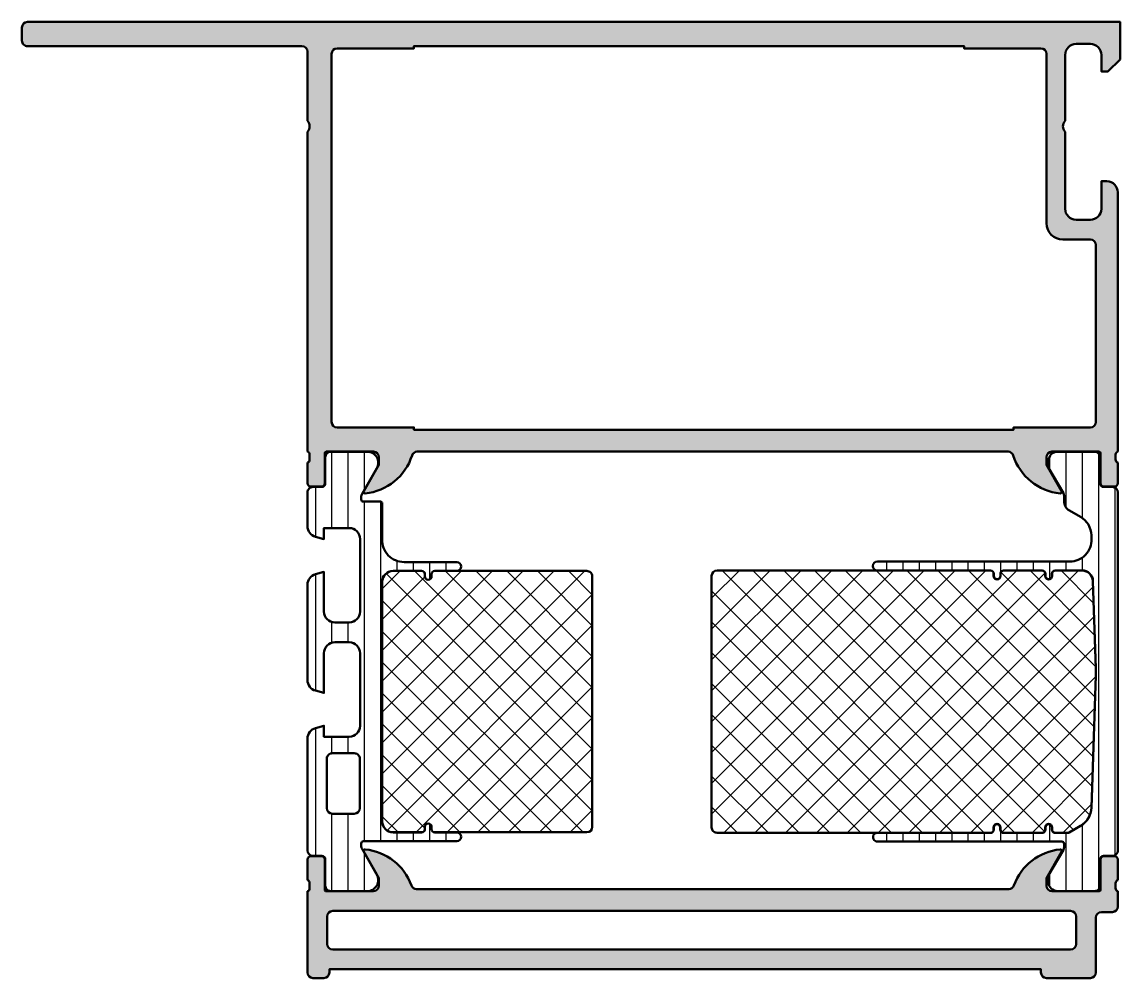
# Model space of a CAD drawing. Extents: x 0 to 100, y 3 to 90.
import ezdxf

# ---------------------------------------------------------------- set-up
doc = ezdxf.new("R2010")
doc.units = 0
for name, color, linetype, lineweight in [('0S-Alu contour', 7, 'Continuous', 50), ('0S-Alu hatch', 252, 'Continuous', 25), ('0S-Plastic contour', 254, 'Continuous', 50), ('0S-Plastic hatch', 253, 'Continuous', 25), ('0S-PT contour', 91, 'Continuous', 50), ('0S-PT hatch', 103, 'Continuous', 25)]:
    doc.layers.add(name, color=color, linetype=linetype, lineweight=lineweight)
pattern_1 = [(90, (0, 0), (-1.4859, 0), [])]
pattern_2 = [(135, (0, 0), (-1.403165018917055, -1.403165018917055), []), (225, (0, 0), (1.403165018917055, -1.403165018917055), [])]

# ---------------------------------------------------------------- blocks, each defined once
blk = doc.blocks.new('438270__A916DEC1_510A_4734_A853_A708429FCF54_')
at = {"layer": '0S-Alu hatch'}
h = blk.add_hatch(color=256, dxfattribs=at)
edge = h.paths.add_edge_path()
edge.add_line((26.00000000000001, 10.90000000000004), (26, 3.499999999999997))
edge.add_arc((26.49999999999999, 3.499999999999997), 0.4999999999999858, 180, 269.9999999999984)
edge.add_line((26.49999999999997, 3.000000000000011), (27.5, 3.000000000000011))
edge.add_arc((27.5, 3.500000000000011), 0.5, 270, 360)
edge.add_line((28, 3.500000000000011), (28.00000000000002, 3.800000000000008))
edge.add_line((28.00000000000002, 3.800000000000008), (92.79999999999998, 3.800000000000008))
edge.add_line((92.79999999999998, 3.800000000000008), (92.79999999999998, 3.499999999999997))
edge.add_arc((93.3, 3.499999999999997), 0.5, 180, 270)
edge.add_line((93.3, 2.999999999999997), (97.3, 2.999999999999997))
edge.add_arc((97.3, 3.499999999999997), 0.5, 270, 360)
edge.add_line((97.80000000000001, 3.499999999999997), (97.80000000000001, 8.50000000000001))
edge.add_ellipse((98.3, 8.50000000000001), major_axis=(-0.5, 0), ratio=1, start_angle=270, end_angle=360, ccw=False)
edge.add_line((98.3, 9.00000000000001), (99.29999999999998, 9.00000000000001))
edge.add_arc((99.29999999999998, 9.499999999999996), 0.4999999999999858, 270, 360)
edge.add_line((99.79999999999998, 9.499999999999996), (99.8, 10.89999999999997))
edge.add_ellipse((99.87883644654303, 11.16752059199309), major_axis=(-0.2788950563274324, 0), ratio=1, start_angle=-1.1645893740997053, end_angle=73.58012358050922, ccw=False)
edge.add_line((99.599999, 11.17318899999148), (99.599999, 11.62678299999147))
edge.add_ellipse((99.87886709564316, 11.63244365946853), major_axis=(-0.2789255417371576, 0), ratio=1, start_angle=-73.57540544464399, end_angle=1.1628700728862214, ccw=False)
edge.add_line((99.79999999999998, 11.89998699999148), (99.79999999999998, 13.77999799999997))
edge.add_arc((99.49999999999999, 13.77999799999997), 0.2999999999999971, 0, 90)
edge.add_line((99.49999999999999, 14.07999799999997), (98.5200256809572, 14.07999799999998))
edge.add_arc((98.5200256809572, 13.77999799999999), 0.2999999999999971, 90, 180)
edge.add_line((98.2200256809572, 13.77999799999999), (98.22002568095719, 11.01999999999998))
edge.add_ellipse((98.1000256809572, 11.01999999999998), major_axis=(-0.1199999999999903, 0), ratio=1, start_angle=90, end_angle=180, ccw=False)
edge.add_line((98.1000256809572, 10.89999999999998), (93.8, 10.9))
edge.add_ellipse((93.8, 11.4), major_axis=(-0.5, 0), ratio=1, start_angle=0, end_angle=90, ccw=False)
edge.add_line((93.3, 11.4), (93.29999999999998, 12.09999999999999))
edge.add_line((93.29999999999998, 12.09999999999999), (94.68149545762235, 14.49282032302757))
edge.add_arc((94.56188021535169, 14.56188021535172), 0.1381197846482912, 329.9999999999988, 455.6225775507896)
edge.add_arc((95.03822324117377, 9.723391138152232), 4.999999999999961, 95.62257755079332, 160.0499003679414)
edge.add_ellipse((89.8682774794047, 11.60000000000003), major_axis=(-0.5000000000000325, 0), ratio=1, start_angle=90, end_angle=160.049900367941, ccw=False)
edge.add_line((89.8682774794047, 11.1), (35.93172252059524, 11.1))
edge.add_ellipse((35.93172252059524, 11.60000000000029), major_axis=(-0.5000000000002843, 0), ratio=1, start_angle=19.950099632058823, end_angle=90, ccw=False)
edge.add_arc((30.76177675882619, 9.723391138152518), 4.999999999999651, 19.95009963205844, 84.37742244920594)
edge.add_arc((31.23811978464829, 14.5618802153517), 0.1381197846482742, 84.3774224492021, 210.0000000000042)
edge.add_line((31.11850454237766, 14.49282032302756), (32.50000000000006, 12.09999999999995))
edge.add_line((32.50000000000006, 12.09999999999995), (32.5, 11.39999999999997))
edge.add_ellipse((32, 11.4), major_axis=(-0.5, 0), ratio=1, start_angle=90, end_angle=180, ccw=False)
edge.add_line((32, 10.9), (27.69997431904279, 10.89999999999997))
edge.add_ellipse((27.69997431904278, 11.02), major_axis=(-0.120000000000033, 0), ratio=1, start_angle=0, end_angle=90.00000000000682, ccw=False)
edge.add_line((27.57997431904275, 11.02), (27.57997431904276, 13.77999799999997))
edge.add_arc((27.27997431904278, 13.779998), 0.2999999999999829, 0, 90)
edge.add_line((27.27997431904278, 14.07999799999998), (26.3, 14.079998))
edge.add_arc((26.3, 13.77999799999996), 0.3000000000000398, 90, 180)
edge.add_line((25.99999999999996, 13.77999799999996), (25.99999999999999, 11.89998699999146))
edge.add_ellipse((25.92113290435682, 11.63244365946854), major_axis=(-0.2789255417371286, 0), ratio=1, start_angle=178.8371299271076, end_angle=253.5754054446453, ccw=False)
edge.add_line((26.20000099999997, 11.62678299999146), (26.20000099999997, 11.17318899999135))
edge.add_ellipse((25.92116355345701, 11.16752059199309), major_axis=(-0.2788950563273502, 0), ratio=1, start_angle=106.4198764194893, end_angle=181.1645893740741, ccw=False)
edge = h.paths.add_edge_path()
edge.add_line((95.49999999999999, 5.600000000000005), (28.30000000000003, 5.599999999999991))
edge.add_ellipse((28.30000000000003, 6.10000000000002), major_axis=(-0.5000000000000285, 0), ratio=1, start_angle=0, end_angle=90, ccw=False)
edge.add_line((27.8, 6.10000000000002), (27.79999999999999, 8.59999999999999))
edge.add_ellipse((28.3, 8.59999999999999), major_axis=(-0.5000000000000107, 0), ratio=1, start_angle=270, end_angle=360, ccw=False)
edge.add_line((28.3, 9.100000000000001), (95.5, 9.100000000000003))
edge.add_ellipse((95.5, 8.600000000000003), major_axis=(-0.5, 0), ratio=1, start_angle=180, end_angle=270, ccw=False)
edge.add_line((96, 8.600000000000003), (95.99999999999999, 6.100000000000005))
edge.add_ellipse((95.49999999999999, 6.100000000000005), major_axis=(-0.5, 0), ratio=1, start_angle=90, end_angle=180, ccw=False)
at = {"layer": '0S-Alu contour', "color": 7}
for points in [[(27.27997431904278, 14.07999799999998), (26.3, 14.079998)], [(31.11850454237766, 14.49282032302756), (32.50000000000006, 12.09999999999995), (32.5, 11.39999999999997)], [(93.3, 11.4), (93.29999999999998, 12.09999999999999), (94.68149545762235, 14.49282032302757)], [(99.49999999999999, 14.07999799999997), (98.5200256809572, 14.07999799999998)], [(25.99999999999996, 13.77999799999996), (25.99999999999999, 11.89998699999146)], [(27.57997431904275, 11.02), (27.57997431904276, 13.77999799999997)], [(98.2200256809572, 13.77999799999999), (98.22002568095719, 11.01999999999998)], [(99.79999999999998, 11.89998699999148), (99.79999999999998, 13.77999799999997)], [(26.20000099999997, 11.62678299999146), (26.20000099999997, 11.17318899999135)], [(89.8682774794047, 11.1), (35.93172252059524, 11.1)], [(99.599999, 11.17318899999148), (99.599999, 11.62678299999147)], [(26.00000000000001, 10.90000000000004), (26, 3.499999999999997)], [(32, 10.9), (27.69997431904279, 10.89999999999997)], [(98.1000256809572, 10.89999999999998), (93.8, 10.9)], [(99.79999999999998, 9.499999999999996), (99.8, 10.89999999999997)], [(28.3, 9.100000000000001), (95.5, 9.100000000000003)], [(27.8, 6.10000000000002), (27.79999999999999, 8.59999999999999)], [(96, 8.600000000000003), (95.99999999999999, 6.100000000000005)], [(97.80000000000001, 3.499999999999997), (97.80000000000001, 8.50000000000001)], [(98.3, 9.00000000000001), (99.29999999999998, 9.00000000000001)], [(95.49999999999999, 5.600000000000005), (28.30000000000003, 5.599999999999991)], [(28, 3.500000000000011), (28.00000000000002, 3.800000000000008), (92.79999999999998, 3.800000000000008), (92.79999999999998, 3.499999999999997)], [(26.49999999999997, 3.000000000000011), (27.5, 3.000000000000011)], [(93.3, 2.999999999999997), (97.3, 2.999999999999997)]]:
    blk.add_lwpolyline(points, dxfattribs=at)
for centre, radius, start, end in [((26.3, 13.77999799999996), 0.3000000000000398, 90, 180), ((27.27997431904278, 13.779998), 0.2999999999999829, 0, 90), ((31.23811978464829, 14.5618802153517), 0.1381197846482742, 84.3774224492021, 210.0000000000042), ((30.76177675882619, 9.723391138152518), 4.999999999999651, 19.95009963205844, 84.37742244920594), ((95.03822324117377, 9.723391138152232), 4.999999999999961, 95.62257755079332, 160.0499003679414), ((94.56188021535169, 14.56188021535172), 0.1381197846482912, 329.9999999999988, 95.62257755078969), ((98.5200256809572, 13.77999799999999), 0.2999999999999971, 90, 180), ((99.49999999999999, 13.77999799999997), 0.2999999999999971, 0, 90), ((99.29999999999998, 9.499999999999996), 0.4999999999999858, 270, 0), ((26.49999999999999, 3.499999999999997), 0.4999999999999858, 180, 269.9999999999984), ((27.5, 3.500000000000011), 0.5, 270, 0), ((93.3, 3.499999999999997), 0.5, 180, 270), ((97.3, 3.499999999999997), 0.5, 270, 0)]:
    blk.add_arc(centre, radius, start, end, dxfattribs=at)
at = {"layer": '0S-Alu contour', "color": 7, "extrusion": (0, 0, -1)}
for centre, radius, start, end in [((-25.92113290435682, 11.63244365946854), 0.2789255417371286, 106.4245945553547, 181.1628700728924), ((-25.92116355345701, 11.16752059199309), 0.2788950563273502, 178.8354106259259, 253.5801235805107), ((-27.69997431904278, 11.02), 0.120000000000033, 269.9999999999932, 0), ((-32, 11.4), 0.5, 180, 270), ((-35.93172252059524, 11.60000000000029), 0.5000000000002843, 270, 340.0499003679412), ((-89.8682774794047, 11.60000000000003), 0.5000000000000325, 199.950099632059, 270), ((-93.8, 11.4), 0.5, 270, 0), ((-98.1000256809572, 11.01999999999998), 0.1199999999999903, 180, 270), ((-99.87883644654303, 11.16752059199309), 0.2788950563274324, 286.4198764194908, 1.164589374099741), ((-99.87886709564316, 11.63244365946853), 0.2789255417371576, 358.8371299271138, 73.57540544464406), ((-28.3, 8.59999999999999), 0.5000000000000107, 0, 90), ((-95.5, 8.600000000000003), 0.5, 90, 180), ((-98.3, 8.50000000000001), 0.5, 0, 90), ((-28.30000000000003, 6.10000000000002), 0.5000000000000285, 270, 0), ((-95.49999999999999, 6.100000000000005), 0.5, 180, 270)]:
    blk.add_arc(centre, radius, start, end, dxfattribs=at)
blk = doc.blocks.new('284257__98DB7124_F264_404E_B7E8_C992D5BA18B6___16CD901D_87AB_479D_ADF2_B2E7A1F38CD9_')
at = {"layer": '0S-Plastic hatch'}
h = blk.add_hatch(dxfattribs=at)
h.set_pattern_fill('ANSI31', color=256, scale=0.4680000000000001, angle=45, style=0)
h.set_pattern_definition(pattern_1)
edge = h.paths.add_edge_path()
edge.add_arc((27.00107350509548, 44.11995107328183), 1.00111185410448, 180.0403264314624, 254.9402975234631)
edge.add_line((26.74095921340793, 43.15322179386159), (27.49996189895544, 42.95027989933026))
edge.add_line((27.49996189895544, 42.95027989933026), (27.49993901077218, 43.95027989933015))
edge.add_line((27.49993901077218, 43.95027989933015), (29.79984730016577, 43.95027990538174))
edge.add_ellipse((29.79984730016577, 42.95016224791438), major_axis=(-1.000117657467363, 0), ratio=1, start_angle=180.006740135994, end_angle=270, ccw=False)
edge.add_line((30.79996495071302, 42.95027989932018), (30.79996495071313, 36.35027150060491))
edge.add_ellipse((29.79985569989442, 36.35038915102465), major_axis=(-1.000109257738764, 0), ratio=1, start_angle=90, end_angle=179.993259863898, ccw=False)
edge.add_line((29.79985569989442, 35.35027989328589), (28.49995807777627, 35.35027989933745))
edge.add_ellipse((28.50007618974043, 36.35041708073949), major_axis=(-1.0001371883763, 0), ratio=1, start_angle=0.00785883648637764, end_angle=89.9932336111981, ccw=False)
edge.add_line((27.4999390107722, 36.35027989935075), (27.4999390107719, 39.95027989933014))
edge.add_line((27.4999390107719, 39.95027989933014), (26.740959213404, 39.74727696964169))
edge.add_arc((27.00114681860244, 38.78048353022931), 1.001192860736495, 105.0627999276551, 179.9547890310203)
edge.add_line((25.99995426956112, 38.78127355167691), (25.99995426956108, 30.11928624698556))
edge.add_arc((27.00110710594635, 30.11999088750805), 1.001153084358502, 180.0403264315528, 254.9402975235443)
edge.add_line((26.74098210159277, 29.15322179386128), (27.49993901077184, 28.95029213900043))
edge.add_line((27.49993901077184, 28.95029213900043), (27.49993901077218, 32.55028600609648))
edge.add_ellipse((28.50007618974058, 32.55014882472069), major_axis=(-1.000137188376475, 0), ratio=1, start_angle=270.00676638950534, end_angle=359.99214116425566, ccw=False)
edge.add_line((28.49995807776415, 33.5502860061229), (29.79985569989445, 33.55028601217448))
edge.add_ellipse((29.79985569989445, 32.55017675443563), major_axis=(-1.000109257738849, 0), ratio=1, start_angle=180.006740136751, end_angle=270, ccw=False)
edge.add_line((30.79996495071324, 32.55029440486651), (30.79996189895249, 25.94999263344486))
edge.add_ellipse((29.79984730050155, 25.95011028447304), major_axis=(-1.000114605371024, 0), ratio=1, start_angle=90.00000000000239, end_angle=179.9932598650876, ccw=False)
edge.add_line((29.7998473005016, 24.94999567910201), (27.49993901077201, 24.94999568515349))
edge.add_line((27.49993901077201, 24.94999568515349), (27.49996189895526, 25.94999568515349))
edge.add_line((27.49996189895526, 25.94999568515349), (26.74098210159453, 25.74699275546706))
edge.add_arc((27.00116168273918, 24.78022913144559), 1.001161984483894, 105.0627999272324, 179.9547890302626)
edge.add_line((26.00000000994087, 24.78101912854259), (26.00000005859552, 14.60999701047972))
edge.add_arc((26.50000005859562, 14.60999701287155), 0.5000000000000995, 180, 269.9999991009865)
edge.add_line((26.50000005075025, 14.10999701287146), (27.32033267796332, 14.10999699999984))
edge.add_ellipse((27.32033267325612, 13.80999699999978), major_axis=(-0.3000000000000683, 0), ratio=1, start_angle=179.9920113084649, end_angle=269.99999910099035, ccw=False)
edge.add_line((27.62033267034012, 13.80995517130885), (27.6199980488032, 11.41006569197027))
edge.add_arc((28.11999402138869, 11.40999597743854), 0.4999959774456502, 179.9920112387994, 270.0000000000017)
edge.add_line((28.11999402138871, 10.90999999999288), (31.43515934783035, 10.90999999999985))
edge.add_arc((31.44703679090991, 11.90992946068476), 0.9999999999998619, 269.3194566383718, 389.9999965993422)
edge.add_line((32.31306222437056, 12.40992940928377), (30.96698728326821, 14.74139991764098))
edge.add_ellipse((31.39999999999856, 14.9913998919405), major_axis=(-0.499999999999952, 0), ratio=1, start_angle=0, end_angle=29.999996599342126, ccw=False)
edge.add_line((30.8999999999986, 14.9913998919405), (30.89999999999857, 15.25000001286872))
edge.add_ellipse((31.09999999999857, 15.25000001286875), major_axis=(-0.2000000000000028, 0), ratio=1, start_angle=270, end_angle=360, ccw=False)
edge.add_line((31.09999999999857, 15.45000001286875), (39.59995772363198, 15.45000001286886))
edge.add_arc((39.59995772363199, 15.84999390935324), 0.399993896484375, 269.999999999999, 449.999999999999)
edge.add_line((39.599957723632, 16.24998780583761), (37.59995467187443, 16.24998780583761))
edge.add_ellipse((37.59995467187443, 16.54998780583774), major_axis=(-0.300000000000125, 0), ratio=1, start_angle=0, end_angle=90, ccw=False)
edge.add_line((37.29995467187431, 16.54998780583774), (37.29995467187431, 16.74998780584026))
edge.add_arc((36.99995924951096, 16.74998780584016), 0.2999954223633381, 0, 180)
edge.add_line((36.69996382714763, 16.74998780584006), (36.69996382714774, 16.54998780583791))
edge.add_ellipse((36.39996382714756, 16.54998780583774), major_axis=(-0.3000000000001819, 0), ratio=1, start_angle=89.99999999999869, end_angle=180, ccw=False)
edge.add_line((36.39996382714755, 16.24998780583756), (33.80000004366702, 16.24998780583761))
edge.add_ellipse((33.80000004366704, 17.24998780583773), major_axis=(-1.000000000000113, 0), ratio=1, start_angle=0, end_angle=89.9999999999988, ccw=False)
edge.add_line((32.80000004366693, 17.24998780583773), (32.80000004366855, 39.05000001286883))
edge.add_ellipse((33.80000004366868, 39.05000001286874), major_axis=(-1.000000000000127, 0), ratio=1, start_angle=269.99999999997965, end_angle=360, ccw=False)
edge.add_line((33.80000004366903, 40.05000001286886), (36.39996382714767, 40.05000001286797))
edge.add_ellipse((36.39996382714757, 39.7500000128679), major_axis=(-0.3000000000000682, 0), ratio=1, start_angle=180, end_angle=269.99999999997965, ccw=False)
edge.add_line((36.69996382714764, 39.7500000128679), (36.69996382714774, 39.55000001286523))
edge.add_arc((36.99995924951102, 39.55000001286521), 0.2999954223632812, 180, 360)
edge.add_line((37.29995467187431, 39.55000001286519), (37.29995467187442, 39.7500000128682))
edge.add_ellipse((37.59995467187438, 39.75000001286803), major_axis=(-0.2999999999999616, 0), ratio=1, start_angle=270.000000000019, end_angle=360, ccw=False)
edge.add_line((37.59995467187428, 40.05000001286799), (39.59995772363207, 40.0500000128686))
edge.add_arc((39.59995772363206, 40.44999390935298), 0.3999938964843821, 270.0000000000021, 450.000000000002)
edge.add_line((39.59995772363205, 40.84998780583736), (34.79836185536497, 40.84998780583783))
edge.add_ellipse((34.79836185536518, 42.84998780583785), major_axis=(-2.000000000000007, 0), ratio=1, start_angle=-2.292015221026304, end_angle=89.99999999999409, ccw=False)
edge.add_line((32.79996189895403, 42.92997289329748), (32.79996189895425, 46.19999996007886))
edge.add_arc((32.64996189895426, 46.19999996007886), 0.1499999999999915, 0, 90.00000000000543)
edge.add_line((32.64996189895425, 46.34999996007886), (31.10000349767073, 46.3499999600787))
edge.add_ellipse((31.10000349767073, 46.54999996007852), major_axis=(-0.1999999999998181, 0), ratio=1, start_angle=0.0007749490388277991, end_angle=90, ccw=False)
edge.add_line((30.9000034976892, 46.54999725499607), (30.90000000004433, 46.80859334539088))
edge.add_ellipse((31.39999999999857, 46.80860010805912), major_axis=(-0.4999999999999748, 0), ratio=1, start_angle=-29.99999659934349, end_angle=0.0007749448059826136, ccw=False)
edge.add_line((30.96698728326821, 47.05860008235865), (32.31306222437067, 49.39007059071585))
edge.add_arc((31.44703679091001, 49.89007053931491), 0.9999999999998969, 330.0000034006552, 450.6805433616714)
edge.add_line((31.4351593478297, 50.88999999999984), (28.11999402138858, 50.89000000000682))
edge.add_arc((28.11999402138858, 50.39000402256105), 0.4999959774457708, 90, 180.0079886915352)
edge.add_line((27.61999804880288, 50.38993430863703), (27.62033267033992, 47.99004482925325))
edge.add_ellipse((27.32033267325605, 47.9900029999998), major_axis=(-0.300000000000017, 0), ratio=1, start_angle=90, end_angle=180.0079887989301, ccw=False)
edge.add_line((27.32033267325605, 47.69000299999978), (26.49999999999854, 47.69000299999978))
edge.add_arc((26.49999999999851, 47.18996489895527), 0.5000381010445097, 89.99999999999675, 180)
edge.add_line((25.999961898954, 47.18996489895527), (25.99996189895402, 44.11924646178024))
edge = h.paths.add_edge_path()
edge.add_line((30.76817536364766, 22.95472401122455), (30.76817536364766, 18.45472401122462))
edge.add_ellipse((30.26817536364766, 18.45472401122462), major_axis=(-0.5, 0), ratio=1, start_angle=90, end_angle=180, ccw=False)
edge.add_line((30.26817536364766, 17.95472401122462), (28.26817852597489, 17.95472401122462))
edge.add_ellipse((28.26817852597489, 18.45472401122459), major_axis=(-0.4999999999999716, 0), ratio=1, start_angle=4.784180629258117e-05, end_angle=90, ccw=False)
edge.add_line((27.76817852597509, 18.45472359372607), (27.76817476833601, 22.95472359370904))
edge.add_ellipse((28.26817476833584, 22.9547240112245), major_axis=(-0.5000000000000038, 0), ratio=1, start_angle=-90, end_angle=4.784180629258117e-05, ccw=False)
edge.add_line((28.26817476833584, 23.4547240112245), (30.26817536364766, 23.45472401122451))
edge.add_ellipse((30.26817536364772, 22.95472401122457), major_axis=(-0.4999999999999432, 0), ratio=1, start_angle=180, end_angle=270.0000000000065, ccw=False)
at = {"layer": '0S-Alu contour', "color": 7}
for points in [[(28.26817476833584, 23.4547240112245), (30.26817536364766, 23.45472401122451)], [(27.76817852597509, 18.45472359372607), (27.76817476833601, 22.95472359370904)], [(30.76817536364766, 22.95472401122455), (30.76817536364766, 18.45472401122462)], [(30.26817536364766, 17.95472401122462), (28.26817852597489, 17.95472401122462)]]:
    blk.add_lwpolyline(points, dxfattribs=at)
at = {"layer": '0S-Alu contour', "color": 7, "extrusion": (0, 0, -1)}
for centre, radius, start, end in [((-28.26817476833584, 22.9547240112245), 0.5000000000000038, 359.9999521581937, 90), ((-30.26817536364772, 22.95472401122457), 0.4999999999999432, 89.99999999999349, 180), ((-28.26817852597489, 18.45472401122459), 0.4999999999999716, 270, 359.9999521581937), ((-30.26817536364766, 18.45472401122462), 0.5, 180, 270)]:
    blk.add_arc(centre, radius, start, end, dxfattribs=at)
at = {"layer": '0S-Plastic contour', "color": 7}
for points in [[(27.61999804880288, 50.38993430863703), (27.62033267033992, 47.99004482925325)], [(31.4351593478297, 50.88999999999984), (28.11999402138858, 50.89000000000682)], [(30.96698728326821, 47.05860008235865), (32.31306222437067, 49.39007059071585)], [(25.999961898954, 47.18996489895527), (25.99996189895402, 44.11924646178024)], [(27.32033267325605, 47.69000299999978), (26.49999999999854, 47.69000299999978)], [(30.9000034976892, 46.54999725499607), (30.90000000004433, 46.80859334539088)], [(32.64996189895425, 46.34999996007886), (31.10000349767073, 46.3499999600787)], [(32.79996189895403, 42.92997289329748), (32.79996189895425, 46.19999996007886)], [(26.74095921340793, 43.15322179386159), (27.49996189895544, 42.95027989933026), (27.49993901077218, 43.95027989933015), (29.79984730016577, 43.95027990538174)], [(30.79996495071302, 42.95027989932018), (30.79996495071313, 36.35027150060491)], [(33.80000004366903, 40.05000001286886), (36.39996382714767, 40.05000001286797)], [(39.59995772363205, 40.84998780583736), (34.79836185536497, 40.84998780583783)], [(37.59995467187428, 40.05000001286799), (39.59995772363207, 40.0500000128686)], [(27.4999390107722, 36.35027989935075), (27.4999390107719, 39.95027989933014), (26.740959213404, 39.74727696964169)], [(32.80000004366693, 17.24998780583773), (32.80000004366855, 39.05000001286883)], [(36.69996382714764, 39.7500000128679), (36.69996382714774, 39.55000001286523)], [(37.29995467187431, 39.55000001286519), (37.29995467187442, 39.7500000128682)], [(25.99995426956112, 38.78127355167691), (25.99995426956108, 30.11928624698556)], [(29.79985569989442, 35.35027989328589), (28.49995807777627, 35.35027989933745)], [(28.49995807776415, 33.5502860061229), (29.79985569989445, 33.55028601217448)], [(26.74098210159277, 29.15322179386128), (27.49993901077184, 28.95029213900043), (27.49993901077218, 32.55028600609648)], [(30.79996495071324, 32.55029440486651), (30.79996189895249, 25.94999263344486)], [(29.7998473005016, 24.94999567910201), (27.49993901077201, 24.94999568515349), (27.49996189895526, 25.94999568515349), (26.74098210159453, 25.74699275546706)], [(26.00000000994087, 24.78101912854259), (26.00000005859552, 14.60999701047972)], [(36.39996382714755, 16.24998780583756), (33.80000004366702, 16.24998780583761)], [(36.69996382714763, 16.74998780584006), (36.69996382714774, 16.54998780583791)], [(37.29995467187431, 16.54998780583774), (37.29995467187431, 16.74998780584026)], [(39.599957723632, 16.24998780583761), (37.59995467187443, 16.24998780583761)], [(30.8999999999986, 14.9913998919405), (30.89999999999857, 15.25000001286872)], [(31.09999999999857, 15.45000001286875), (39.59995772363198, 15.45000001286886)], [(26.50000005075025, 14.10999701287146), (27.32033267796332, 14.10999699999984)], [(32.31306222437056, 12.40992940928377), (30.96698728326821, 14.74139991764098)], [(27.62033267034012, 13.80995517130885), (27.6199980488032, 11.41006569197027)], [(28.11999402138871, 10.90999999999288), (31.43515934783035, 10.90999999999985)]]:
    blk.add_lwpolyline(points, dxfattribs=at)
for centre, radius, start, end in [((28.11999402138858, 50.39000402256105), 0.4999959774457708, 90, 180.0079886915352), ((31.44703679091001, 49.89007053931491), 0.9999999999998969, 330.0000034006552, 90.6805433616714), ((26.49999999999851, 47.18996489895527), 0.5000381010445097, 89.99999999999675, 180), ((32.64996189895426, 46.19999996007886), 0.1499999999999915, 0, 90.00000000000543), ((27.00107350509548, 44.11995107328183), 1.00111185410448, 180.0403264314624, 254.9402975234631), ((39.59995772363206, 40.44999390935298), 0.3999938964843821, 270.0000000000021, 90.00000000000205), ((27.00114681860244, 38.78048353022931), 1.001192860736495, 105.0627999276551, 179.9547890310203), ((36.99995924951102, 39.55000001286521), 0.2999954223632812, 180, 0), ((27.00110710594635, 30.11999088750805), 1.001153084358502, 180.0403264315528, 254.9402975235443), ((27.00116168273918, 24.78022913144559), 1.001161984483894, 105.0627999272324, 179.9547890302626), ((36.99995924951096, 16.74998780584016), 0.2999954223633381, 0, 180), ((39.59995772363199, 15.84999390935324), 0.399993896484375, 269.999999999999, 89.99999999999898), ((26.50000005859562, 14.60999701287155), 0.5000000000000995, 180, 269.9999991009865), ((31.44703679090991, 11.90992946068476), 0.9999999999998619, 269.3194566383718, 29.99999659934222), ((28.11999402138869, 11.40999597743854), 0.4999959774456502, 179.9920112387994, 270.0000000000017)]:
    blk.add_arc(centre, radius, start, end, dxfattribs=at)
at = {"layer": '0S-Plastic contour', "color": 7, "extrusion": (0, 0, -1)}
for centre, radius, start, end in [((-27.32033267325605, 47.9900029999998), 0.300000000000017, 179.9920112010699, 270), ((-31.39999999999857, 46.80860010805912), 0.4999999999999748, 359.999225055194, 29.99999659934347), ((-31.10000349767073, 46.54999996007852), 0.1999999999998181, 270, 359.9992250509612), ((-29.79984730016577, 42.95016224791438), 1.000117657467363, 90, 179.993259864006), ((-34.79836185536518, 42.84998780583785), 2.000000000000007, 270.0000000000059, 2.292015221026364), ((-33.80000004366868, 39.05000001286874), 1.000000000000127, 0, 90.00000000002036), ((-36.39996382714757, 39.7500000128679), 0.3000000000000682, 90.00000000002036, 180), ((-37.59995467187438, 39.75000001286803), 0.2999999999999616, 0, 89.99999999998101), ((-28.50007618974043, 36.35041708073949), 1.0001371883763, 270.0067663888019, 359.9921411635136), ((-29.79985569989442, 36.35038915102465), 1.000109257738764, 180.0067401361021, 270), ((-28.50007618974058, 32.55014882472069), 1.000137188376475, 0.0078588357443406, 89.99323361049464), ((-29.79985569989445, 32.55017675443563), 1.000109257738849, 90, 179.993259863249), ((-29.79984730050155, 25.95011028447304), 1.000114605371024, 180.0067401349124, 269.9999999999976), ((-33.80000004366704, 17.24998780583773), 1.000000000000113, 270.0000000000012, 0), ((-36.39996382714756, 16.54998780583774), 0.3000000000001819, 180, 270.0000000000013), ((-37.59995467187443, 16.54998780583774), 0.300000000000125, 270, 0), ((-31.09999999999857, 15.25000001286875), 0.2000000000000028, 0, 90), ((-27.32033267325612, 13.80999699999978), 0.3000000000000683, 90.00000089900966, 180.0079886915352), ((-31.39999999999856, 14.9913998919405), 0.499999999999952, 330.0000034006579, 0)]:
    blk.add_arc(centre, radius, start, end, dxfattribs=at)
blk = doc.blocks.new('438250__78C4553A_2BEA_4302_8518_B2F4CEE5C606_')
at = {"layer": '0S-Alu hatch'}
h = blk.add_hatch(color=256, dxfattribs=at)
edge = h.paths.add_edge_path()
edge.add_ellipse((25.49999999999999, 87.29999999999899), major_axis=(-0.5, 0), ratio=1, start_angle=180, end_angle=270, ccw=False)
edge.add_line((25.99999999999999, 87.29999999999899), (25.99999999999999, 80.99999999999898))
edge.add_ellipse((25.47499999999999, 80.49999999999898), major_axis=(-0.7249999999999939, 0), ratio=1, start_angle=136.397181027296, end_angle=223.6028189727041, ccw=False)
edge.add_line((25.99999999999999, 79.99999999999898), (25.99999999999997, 50.90000000000185))
edge.add_ellipse((25.92116355345634, 50.63247940800675), major_axis=(-0.2788950563295096, 0), ratio=1, start_angle=178.835410626014, end_angle=253.5801235805072, ccw=False)
edge.add_line((26.20000100000147, 50.62681100000887), (26.20000100000146, 50.17321700000849))
edge.add_ellipse((25.9211329043583, 50.16755634053129), major_axis=(-0.2789255417371463, 0), ratio=1, start_angle=106.42459455535669, end_angle=181.1628700729157, ccw=False)
edge.add_line((26.00000000000148, 49.90001300000836), (26.00000000000147, 48.02000199999985))
edge.add_arc((26.30000000000148, 48.02000199999985), 0.3000000000000114, 180, 270)
edge.add_line((26.30000000000148, 47.72000199999984), (27.27997431904426, 47.72000199999983))
edge.add_arc((27.27997431904427, 48.02000199999984), 0.2999999999999971, 269.9999999999973, 360)
edge.add_line((27.57997431904427, 48.02000199999984), (27.57997431904427, 50.77999999999985))
edge.add_ellipse((27.69997431904339, 50.77999999999985), major_axis=(-0.1199999999991234, 0), ratio=1, start_angle=270, end_angle=360, ccw=False)
edge.add_line((27.69997431904339, 50.89999999999897), (31.99999999999999, 50.89999999999898))
edge.add_ellipse((31.99999999999999, 50.39999999999898), major_axis=(-0.5, 0), ratio=1, start_angle=180, end_angle=270, ccw=False)
edge.add_line((32.49999999999999, 50.39999999999898), (32.49999999999999, 49.69999999999897))
edge.add_line((32.49999999999999, 49.69999999999897), (31.11850454237761, 47.30717967697143))
edge.add_arc((31.23811978464825, 47.23811978464727), 0.1381197846482825, 149.9999999999933, 275.6225775508077)
edge.add_arc((30.76177675882615, 52.07660886184739), 5.000000000000589, 275.6225775507933, 342.2515836439272)
edge.add_ellipse((35.99999999999976, 50.39999999999937), major_axis=(-0.499999999999298, 0), ratio=1, start_angle=269.9999999999992, end_angle=342.25158364392706, ccw=False)
edge.add_line((35.99999999999977, 50.89999999999867), (89.80000000000135, 50.89999999999896))
edge.add_ellipse((89.80000000000135, 50.4000000000004), major_axis=(-0.4999999999985647, 0), ratio=1, start_angle=197.7484163560702, end_angle=270, ccw=False)
edge.add_arc((95.03822324117368, 52.07660886184772), 4.99999999999989, 197.7484163560698, 264.3774224492076)
edge.add_arc((94.56188021535166, 47.23811978464831), 0.1381197846483011, 264.3774224492107, 389.9999999999931)
edge.add_line((94.68149545762235, 47.30717967697244), (93.29999999999998, 49.70000000000001))
edge.add_line((93.29999999999998, 49.70000000000001), (93.29999999999998, 50.4))
edge.add_ellipse((93.79999999999998, 50.4), major_axis=(-0.5, 0), ratio=1, start_angle=270, end_angle=360, ccw=False)
edge.add_line((93.79999999999998, 50.9), (98.10002568095717, 50.89999999999998))
edge.add_ellipse((98.10002568095717, 50.77999999999997), major_axis=(-0.1200000000000045, 0), ratio=1, start_angle=180, end_angle=270, ccw=False)
edge.add_line((98.22002568095719, 50.77999999999997), (98.22002568095724, 48.02000199999998))
edge.add_arc((98.52002568095723, 48.02000199999998), 0.2999999999999971, 180, 270.0000000000027)
edge.add_line((98.52002568095725, 47.72000199999999), (99.50000000000001, 47.72000199999999))
edge.add_arc((99.50000000000001, 48.02000199999999), 0.2999999999999971, 270, 360)
edge.add_line((99.80000000000003, 48.02000199999999), (99.8, 49.90001300000852))
edge.add_ellipse((99.87886709564316, 50.16755634053145), major_axis=(-0.2789255417371423, 0), ratio=1, start_angle=-1.1628700729144725, end_angle=73.57540544464621, ccw=False)
edge.add_line((99.599999, 50.17321700000865), (99.599999, 50.62681100000851))
edge.add_ellipse((99.87883644654303, 50.63247940800691), major_axis=(-0.278895056327424, 0), ratio=1, start_angle=-73.58012358050871, end_angle=1.164589374101297, ccw=False)
edge.add_line((99.79999999999998, 50.90000000000002), (99.8, 74.49999999999898))
edge.add_arc((98.8, 74.49999999999898), 1, 0, 90)
edge.add_line((98.8, 75.49999999999898), (98.3, 75.49999999999898))
edge.add_line((98.3, 75.49999999999898), (98.3, 72.99999999999898))
edge.add_ellipse((97.3, 72.99999999999898), major_axis=(-1, 0), ratio=1, start_angle=90, end_angle=180, ccw=False)
edge.add_line((97.3, 71.99999999999898), (95.99999999999999, 71.99999999999898))
edge.add_ellipse((95.99999999999999, 72.99999999999898), major_axis=(-1, 0), ratio=1, start_angle=0, end_angle=90, ccw=False)
edge.add_line((94.99999999999999, 72.99999999999898), (94.99999999999999, 79.99999999999898))
edge.add_ellipse((95.525, 80.49999999999898), major_axis=(-0.7250000000000041, 0), ratio=1, start_angle=-43.602818972704085, end_angle=43.60281897270329, ccw=False)
edge.add_line((95, 80.99999999999898), (94.99999999999999, 86.99999999999898))
edge.add_ellipse((95.99999999999999, 86.99999999999898), major_axis=(-1, 0), ratio=1, start_angle=270, end_angle=360, ccw=False)
edge.add_line((95.99999999999999, 87.99999999999898), (97.3, 87.99999999999898))
edge.add_ellipse((97.3, 86.99999999999898), major_axis=(-1, 0), ratio=1, start_angle=180, end_angle=270, ccw=False)
edge.add_line((98.3, 86.99999999999898), (98.3, 85.49999999999898))
edge.add_line((98.3, 85.49999999999898), (98.9, 85.49999999999898))
edge.add_line((98.9, 85.49999999999898), (100, 86.59999999999897))
edge.add_line((100, 86.59999999999897), (100, 89.99999999999898))
edge.add_line((100, 89.99999999999898), (0.5000000000000142, 89.99999999999896))
edge.add_arc((0.5000000000000285, 89.49999999999893), 0.5000000000000285, 90.0000000000016, 180)
edge.add_line((0, 89.49999999999893), (-1.42e-14, 88.29999999999897))
edge.add_arc((0.4999999999999574, 88.29999999999897), 0.4999999999999716, 180, 270.0000000000033)
edge.add_line((0.4999999999999857, 87.79999999999899), (25.49999999999999, 87.79999999999899))
edge = h.paths.add_edge_path()
edge.add_ellipse((28.7, 87.09999999999901), major_axis=(-0.5, 0), ratio=1, start_angle=270, end_angle=360, ccw=False)
edge.add_line((28.7, 87.59999999999901), (35.7, 87.599999999999))
edge.add_line((35.7, 87.599999999999), (35.7, 87.79999999999899))
edge.add_line((35.7, 87.79999999999899), (85.8, 87.79999999999899))
edge.add_line((85.8, 87.79999999999899), (85.8, 87.599999999999))
edge.add_line((85.8, 87.599999999999), (92.79999999999998, 87.599999999999))
edge.add_ellipse((92.79999999999998, 87.09999999999899), major_axis=(-0.5, 0), ratio=1, start_angle=180, end_angle=270, ccw=False)
edge.add_line((93.3, 87.09999999999899), (93.29999999999998, 71.69999999999898))
edge.add_arc((94.79999999999998, 71.69999999999898), 1.5, 180, 270)
edge.add_line((94.79999999999998, 70.19999999999898), (97.3, 70.19999999999897))
edge.add_ellipse((97.29999999999998, 69.69999999999897), major_axis=(-0.5, 0), ratio=1, start_angle=180, end_angle=269.9999999999984, ccw=False)
edge.add_line((97.79999999999998, 69.69999999999897), (97.79999999999998, 53.59999999999899))
edge.add_ellipse((97.29999999999998, 53.59999999999899), major_axis=(-0.5, 0), ratio=1, start_angle=90, end_angle=180, ccw=False)
edge.add_line((97.29999999999998, 53.09999999999899), (90.29999999999998, 53.09999999999899))
edge.add_line((90.29999999999998, 53.09999999999899), (90.29999999999998, 52.89999999999896))
edge.add_line((90.29999999999998, 52.89999999999896), (35.7, 52.89999999999898))
edge.add_line((35.7, 52.89999999999898), (35.7, 53.09999999999898))
edge.add_line((35.7, 53.09999999999898), (28.69999999999999, 53.09999999999899))
edge.add_ellipse((28.69999999999999, 53.59999999999899), major_axis=(-0.5, 0), ratio=1, start_angle=0, end_angle=90, ccw=False)
edge.add_line((28.19999999999999, 53.59999999999899), (28.2, 87.09999999999901))
at = {"layer": '0S-Alu contour', "color": 7}
for points in [[(0, 89.49999999999893), (-1.42e-14, 88.29999999999897)], [(98.3, 86.99999999999898), (98.3, 85.49999999999898), (98.9, 85.49999999999898), (100, 86.59999999999897), (100, 89.99999999999898), (0.5000000000000142, 89.99999999999896)], [(0.4999999999999857, 87.79999999999899), (25.49999999999999, 87.79999999999899)], [(25.99999999999999, 87.29999999999899), (25.99999999999999, 80.99999999999898)], [(28.19999999999999, 53.59999999999899), (28.2, 87.09999999999901)], [(28.7, 87.59999999999901), (35.7, 87.599999999999), (35.7, 87.79999999999899), (85.8, 87.79999999999899), (85.8, 87.599999999999), (92.79999999999998, 87.599999999999)], [(93.3, 87.09999999999899), (93.29999999999998, 71.69999999999898)], [(95.99999999999999, 87.99999999999898), (97.3, 87.99999999999898)], [(95, 80.99999999999898), (94.99999999999999, 86.99999999999898)], [(25.99999999999999, 79.99999999999898), (25.99999999999997, 50.90000000000185)], [(94.99999999999999, 72.99999999999898), (94.99999999999999, 79.99999999999898)], [(98.8, 75.49999999999898), (98.3, 75.49999999999898), (98.3, 72.99999999999898)], [(99.79999999999998, 50.90000000000002), (99.8, 74.49999999999898)], [(97.3, 71.99999999999898), (95.99999999999999, 71.99999999999898)], [(94.79999999999998, 70.19999999999898), (97.3, 70.19999999999897)], [(97.79999999999998, 69.69999999999897), (97.79999999999998, 53.59999999999899)], [(97.29999999999998, 53.09999999999899), (90.29999999999998, 53.09999999999899), (90.29999999999998, 52.89999999999896), (35.7, 52.89999999999898), (35.7, 53.09999999999898), (28.69999999999999, 53.09999999999899)], [(26.20000100000147, 50.62681100000887), (26.20000100000146, 50.17321700000849)], [(27.57997431904427, 48.02000199999984), (27.57997431904427, 50.77999999999985)], [(27.69997431904339, 50.89999999999897), (31.99999999999999, 50.89999999999898)], [(32.49999999999999, 50.39999999999898), (32.49999999999999, 49.69999999999897), (31.11850454237761, 47.30717967697143)], [(35.99999999999977, 50.89999999999867), (89.80000000000135, 50.89999999999896)], [(94.68149545762235, 47.30717967697244), (93.29999999999998, 49.70000000000001), (93.29999999999998, 50.4)], [(93.79999999999998, 50.9), (98.10002568095717, 50.89999999999998)], [(98.22002568095719, 50.77999999999997), (98.22002568095724, 48.02000199999998)], [(99.599999, 50.17321700000865), (99.599999, 50.62681100000851)], [(26.00000000000148, 49.90001300000836), (26.00000000000147, 48.02000199999985)], [(99.80000000000003, 48.02000199999999), (99.8, 49.90001300000852)], [(26.30000000000148, 47.72000199999984), (27.27997431904426, 47.72000199999983)], [(98.52002568095725, 47.72000199999999), (99.50000000000001, 47.72000199999999)]]:
    blk.add_lwpolyline(points, dxfattribs=at)
for centre, radius, start, end in [((0.5000000000000285, 89.49999999999893), 0.5000000000000285, 90.0000000000016, 180), ((0.4999999999999574, 88.29999999999897), 0.4999999999999716, 180, 270.0000000000033), ((98.8, 74.49999999999898), 1, 0, 90), ((94.79999999999998, 71.69999999999898), 1.5, 180, 270), ((30.76177675882615, 52.07660886184739), 5.000000000000589, 275.6225775507933, 342.2515836439272), ((95.03822324117368, 52.07660886184772), 4.99999999999989, 197.7484163560698, 264.3774224492076), ((26.30000000000148, 48.02000199999985), 0.3000000000000114, 180, 270), ((27.27997431904427, 48.02000199999984), 0.2999999999999971, 269.9999999999973, 0), ((98.52002568095723, 48.02000199999998), 0.2999999999999971, 180, 270.0000000000027), ((99.50000000000001, 48.02000199999999), 0.2999999999999971, 270, 0), ((31.23811978464825, 47.23811978464727), 0.1381197846482825, 149.9999999999933, 275.6225775508077), ((94.56188021535166, 47.23811978464831), 0.1381197846483011, 264.3774224492107, 29.99999999999313)]:
    blk.add_arc(centre, radius, start, end, dxfattribs=at)
at = {"layer": '0S-Alu contour', "color": 7, "extrusion": (0, 0, -1)}
for centre, radius, start, end in [((-25.49999999999999, 87.29999999999899), 0.5, 90, 180), ((-28.7, 87.09999999999901), 0.5, 0, 90), ((-92.79999999999998, 87.09999999999899), 0.5, 90, 180), ((-95.99999999999999, 86.99999999999898), 1, 0, 90), ((-97.3, 86.99999999999898), 1, 90, 180), ((-25.47499999999999, 80.49999999999898), 0.7249999999999939, 136.3971810272959, 223.6028189727041), ((-95.525, 80.49999999999898), 0.7250000000000041, 316.3971810272967, 43.6028189727041), ((-95.99999999999999, 72.99999999999898), 1, 270, 0), ((-97.3, 72.99999999999898), 1, 180, 270), ((-97.29999999999998, 69.69999999999897), 0.5, 90.0000000000016, 180), ((-28.69999999999999, 53.59999999999899), 0.5, 270, 0), ((-97.29999999999998, 53.59999999999899), 0.5, 180, 270), ((-25.92116355345634, 50.63247940800675), 0.2788950563295096, 106.4198764194928, 181.1645893739861), ((-25.9211329043583, 50.16755634053129), 0.2789255417371463, 178.8371299270843, 253.5754054446433), ((-27.69997431904339, 50.77999999999985), 0.1199999999991235, 0, 90), ((-31.99999999999999, 50.39999999999898), 0.5, 90, 180), ((-35.99999999999976, 50.39999999999937), 0.499999999999298, 17.74841635607296, 90.00000000000081), ((-89.80000000000135, 50.4000000000004), 0.4999999999985647, 90, 162.2515836439298), ((-93.79999999999998, 50.4), 0.5, 0, 90), ((-98.10002568095717, 50.77999999999997), 0.1200000000000045, 90, 180), ((-99.87883644654303, 50.63247940800691), 0.278895056327424, 358.8354106258987, 73.58012358050884), ((-99.87886709564316, 50.16755634053145), 0.2789255417371423, 286.4245945553538, 1.162870072914434)]:
    blk.add_arc(centre, radius, start, end, dxfattribs=at)
blk = doc.blocks.new('284257__5F250325_354C_490C_954B_EBE058F84C9D___0720ADCB_6E8F_411D_8B49_DBD73F8595DF_')
at = {"layer": '0S-Plastic hatch'}
h = blk.add_hatch(dxfattribs=at)
h.set_pattern_fill('ANSI31', color=256, scale=0.4680000000000001, angle=45, style=0)
h.set_pattern_definition(pattern_1)
edge = h.paths.add_edge_path()
edge.add_line((99.80000000000145, 47.19001572907997), (99.80000000000145, 14.60998427092007))
edge.add_ellipse((99.30000000000143, 14.60998427092008), major_axis=(-0.5, 0), ratio=1, start_angle=89.9999999999983, end_angle=180, ccw=False)
edge.add_line((99.3000000000014, 14.10998427092008), (98.48966866953769, 14.10998427092009))
edge.add_arc((98.48966866953768, 13.80998427092019), 0.2999999999998977, 89.99999999999729, 180.0079246230968)
edge.add_line((98.18966867240727, 13.80994277769082), (98.1900006007657, 11.41006915538228))
edge.add_ellipse((97.69000060554816, 11.41000000000006), major_axis=(-0.5000000000000027, 0), ratio=1, start_angle=90.00000000000159, end_angle=180.0079246230509, ccw=False)
edge.add_line((97.69000060554818, 10.91000000000006), (94.30000000000155, 10.91000000000001))
edge.add_ellipse((94.30000000000155, 11.71000000000006), major_axis=(-0.800000000000054, 0), ratio=1, start_angle=0, end_angle=90.00000000000102, ccw=False)
edge.add_line((93.50000000000148, 11.71000000000006), (93.50000000000148, 12.36000000000032))
edge.add_line((93.50000000000148, 12.36000000000032), (94.83730985351097, 14.67628861174151))
edge.add_arc((94.39999999949728, 14.9186934221111), 0.5000000005077937, 330.9999999999685, 360)
edge.add_line((94.90000000000506, 14.9186934221111), (94.9000000000014, 15.21000000000269))
edge.add_arc((94.70000000000148, 15.21000000000017), 0.1999999999999176, 0, 90)
edge.add_line((94.70000000000148, 15.41000000000009), (77.90047367433391, 15.41000000000005))
edge.add_ellipse((77.90047367433394, 15.81000000000005), major_axis=(-0.4000000000000057, 0), ratio=1, start_angle=-102.8385681409834, end_angle=89.99999999999591, ccw=False)
edge.add_line((77.98935561850709, 16.20000000000006), (88.20047367433394, 16.20000000000011))
edge.add_arc((88.20047367433394, 16.51000000000011), 0.3100000000000023, 270, 360)
edge.add_line((88.51047367433395, 16.51000000000011), (88.51047367433392, 16.71000000000009))
edge.add_ellipse((88.80047367433394, 16.71000000000006), major_axis=(-0.2900000000000062, 0), ratio=1, start_angle=180, end_angle=360, ccw=False)
edge.add_line((89.09047367433394, 16.71000000000003), (89.09047367433391, 16.51000000000023))
edge.add_arc((89.40047367433395, 16.51000000000014), 0.3100000000000449, 180, 270)
edge.add_line((89.40047367433395, 16.2000000000001), (92.90000068456386, 16.20000000000007))
edge.add_arc((92.90000068456386, 16.50999976147993), 0.3099997614798582, 270, 360)
edge.add_line((93.21000044604374, 16.50999976147993), (93.21000044604371, 16.70999976147992))
edge.add_ellipse((93.50000044604371, 16.70999976147989), major_axis=(-0.2900000000000062, 0), ratio=1, start_angle=180, end_angle=360, ccw=False)
edge.add_line((93.79000044604373, 16.70999976147986), (93.79000044604366, 16.50999976148007))
edge.add_arc((94.10000020752354, 16.50999976147998), 0.3099997614798724, 180, 270)
edge.add_line((94.10000020752354, 16.20000000000011), (95.26410161520172, 16.2000000000001))
edge.add_arc((95.26410161520172, 16.40999999963149), 0.2099999996313926, 270, 299.9999946536815)
edge.add_line((95.36910159804742, 16.22813465535834), (96.40090409830822, 16.83539298302525))
edge.add_arc((95.40090426373715, 18.56744387718723), 1.999999992277371, 299.9999946553869, 358.2770022894822)
edge.add_line((97.40000000000138, 18.50730897584415), (97.79461942996542, 30.53200236252738))
edge.add_arc((87.7999999999973, 30.85999999999968), 10.0000000000042, 358.1203748410037, 361.8796251590568)
edge.add_line((97.79461942996507, 31.18799763748259), (97.53684507864737, 39.12279976374803))
edge.add_arc((96.5373831356509, 39.09000000000009), 1.000000000000105, 1.879625159036643, 90.0000000000016)
edge.add_line((96.53738313565087, 40.0900000000002), (94.10000000000139, 40.0900000000001))
edge.add_arc((94.1000000000014, 39.79000000000013), 0.2999999999999687, 90.00000000000273, 180)
edge.add_line((93.80000000000142, 39.79000000000013), (93.80000000000142, 39.5900000000001))
edge.add_ellipse((93.50000000000145, 39.5900000000001), major_axis=(-0.2999999999999829, 0), ratio=1, start_angle=0, end_angle=180, ccw=False)
edge.add_line((93.20000000000147, 39.5900000000001), (93.20000000000147, 39.7900000000001))
edge.add_arc((92.90000000000148, 39.7900000000001), 0.2999999999999829, 0, 90)
edge.add_line((92.90000000000148, 40.09000000000008), (89.4004736743339, 40.0900000000001))
edge.add_arc((89.40047367433388, 39.79000000000012), 0.2999999999999829, 89.99999999999729, 180)
edge.add_line((89.1004736743339, 39.79000000000012), (89.1004736743339, 39.59000000000011))
edge.add_ellipse((88.80047367433392, 39.5900000000001), major_axis=(-0.2999999999999829, 0), ratio=1, start_angle=0, end_angle=180, ccw=False)
edge.add_line((88.50047367433393, 39.5900000000001), (88.50047367433393, 39.79000000000012))
edge.add_arc((88.20047367433394, 39.79000000000012), 0.2999999999999971, 0, 90)
edge.add_line((88.20047367433394, 40.09000000000011), (77.90047367433388, 40.09000000000011))
edge.add_ellipse((77.90047367433388, 40.49000000000011), major_axis=(-0.3999999999999915, 0), ratio=1, start_angle=-90, end_angle=90, ccw=False)
edge.add_line((77.90047367433388, 40.8900000000001), (95.41213858770173, 40.88999999999998))
edge.add_arc((95.41213858770175, 42.89000000000004), 2.000000000000056, 269.9999999999996, 361.8796251590054)
edge.add_line((97.41106247369459, 42.9555995274948), (97.4000000000014, 43.29269102415592))
edge.add_arc((95.40090425601794, 43.23255612258074), 2.000000000000045, 1.722997710514793, 60.00000552362308)
edge.add_line((96.4009040890389, 44.96460702655507), (95.40000008349098, 45.54247909493438))
edge.add_ellipse((95.90000000000141, 46.40850454692148), major_axis=(-0.9999999999999554, 0), ratio=1, start_angle=0, end_angle=60.00000552362371, ccw=False)
edge.add_line((94.90000000000146, 46.40850454692148), (94.9000000000053, 46.88130657798807))
edge.add_arc((94.39999999988339, 46.88130657799214), 0.500000000121915, 0, 28.99999999998164)
edge.add_line((94.83730985355982, 47.12371138817427), (93.5000000000014, 49.44000000000014))
edge.add_line((93.5000000000014, 49.44000000000014), (93.5000000000014, 50.08999999999999))
edge.add_ellipse((94.3000000000014, 50.08999999999999), major_axis=(-0.7999999999999972, 0), ratio=1, start_angle=270.000000000001, end_angle=360, ccw=False)
edge.add_line((94.3000000000014, 50.88999999999998), (97.69000061033059, 50.89000000000004))
edge.add_ellipse((97.69000061033059, 50.39000000000003), major_axis=(-0.5000000000000142, 0), ratio=1, start_angle=179.9920752627074, end_angle=270, ccw=False)
edge.add_line((98.190000605548, 50.38993084362119), (98.18966867240721, 47.99005722290706))
edge.add_arc((98.4896686695376, 47.99001572907987), 0.2999999999999337, 179.9920752627072, 270)
edge.add_line((98.4896686695376, 47.69001572907994), (99.30000000000148, 47.69001572907993))
edge.add_ellipse((99.30000000000148, 47.19001572907996), major_axis=(-0.4999999999999716, 0), ratio=1, start_angle=180, end_angle=270, ccw=False)
at = {"layer": '0S-Plastic contour', "color": 7}
for points in [[(94.83730985355982, 47.12371138817427), (93.5000000000014, 49.44000000000014), (93.5000000000014, 50.08999999999999)], [(94.3000000000014, 50.88999999999998), (97.69000061033059, 50.89000000000004)], [(98.190000605548, 50.38993084362119), (98.18966867240721, 47.99005722290706)], [(98.4896686695376, 47.69001572907994), (99.30000000000148, 47.69001572907993)], [(99.80000000000145, 47.19001572907997), (99.80000000000145, 14.60998427092007)], [(94.90000000000146, 46.40850454692148), (94.9000000000053, 46.88130657798807)], [(96.4009040890389, 44.96460702655507), (95.40000008349098, 45.54247909493438)], [(97.41106247369459, 42.9555995274948), (97.4000000000014, 43.29269102415592)], [(77.90047367433388, 40.8900000000001), (95.41213858770173, 40.88999999999998)], [(88.20047367433394, 40.09000000000011), (77.90047367433388, 40.09000000000011)], [(92.90000000000148, 40.09000000000008), (89.4004736743339, 40.0900000000001)], [(96.53738313565087, 40.0900000000002), (94.10000000000139, 40.0900000000001)], [(88.50047367433393, 39.5900000000001), (88.50047367433393, 39.79000000000012)], [(89.1004736743339, 39.79000000000012), (89.1004736743339, 39.59000000000011)], [(93.20000000000147, 39.5900000000001), (93.20000000000147, 39.7900000000001)], [(93.80000000000142, 39.79000000000013), (93.80000000000142, 39.5900000000001)], [(97.79461942996507, 31.18799763748259), (97.53684507864737, 39.12279976374803)], [(97.40000000000138, 18.50730897584415), (97.79461942996542, 30.53200236252738)], [(77.98935561850709, 16.20000000000006), (88.20047367433394, 16.20000000000011)], [(88.51047367433395, 16.51000000000011), (88.51047367433392, 16.71000000000009)], [(89.09047367433394, 16.71000000000003), (89.09047367433391, 16.51000000000023)], [(89.40047367433395, 16.2000000000001), (92.90000068456386, 16.20000000000007)], [(93.21000044604374, 16.50999976147993), (93.21000044604371, 16.70999976147992)], [(93.79000044604373, 16.70999976147986), (93.79000044604366, 16.50999976148007)], [(94.10000020752354, 16.20000000000011), (95.26410161520172, 16.2000000000001)], [(95.36910159804742, 16.22813465535834), (96.40090409830822, 16.83539298302525)], [(94.70000000000148, 15.41000000000009), (77.90047367433391, 15.41000000000005)], [(94.90000000000506, 14.9186934221111), (94.9000000000014, 15.21000000000269)], [(93.50000000000148, 11.71000000000006), (93.50000000000148, 12.36000000000032), (94.83730985351097, 14.67628861174151)], [(99.3000000000014, 14.10998427092008), (98.48966866953769, 14.10998427092009)], [(98.18966867240727, 13.80994277769082), (98.1900006007657, 11.41006915538228)], [(97.69000060554818, 10.91000000000006), (94.30000000000155, 10.91000000000001)]]:
    blk.add_lwpolyline(points, dxfattribs=at)
at = {"layer": '0S-Plastic contour', "color": 7, "extrusion": (0, 0, -1)}
for centre, radius, start, end in [((-94.3000000000014, 50.08999999999999), 0.7999999999999972, 0, 89.99999999999898), ((-97.69000061033059, 50.39000000000003), 0.5000000000000142, 90, 180.0079247372927), ((-99.30000000000148, 47.19001572907996), 0.4999999999999716, 90, 180), ((-95.90000000000141, 46.40850454692148), 0.9999999999999554, 299.9999944763763, 0), ((-77.90047367433388, 40.49000000000011), 0.3999999999999915, 270, 90), ((-88.80047367433392, 39.5900000000001), 0.2999999999999829, 180, 0), ((-93.50000000000145, 39.5900000000001), 0.2999999999999829, 180, 0), ((-77.90047367433394, 15.81000000000005), 0.4000000000000057, 270.0000000000041, 102.8385681409835), ((-88.80047367433394, 16.71000000000006), 0.2900000000000062, 0, 180), ((-93.50000044604371, 16.70999976147989), 0.2900000000000062, 0, 180), ((-99.30000000000143, 14.60998427092008), 0.5, 180, 270.0000000000017), ((-94.30000000000155, 11.71000000000006), 0.800000000000054, 269.999999999999, 0), ((-97.69000060554816, 11.41000000000006), 0.5000000000000027, 179.9920753769491, 269.9999999999984)]:
    blk.add_arc(centre, radius, start, end, dxfattribs=at)
at = {"layer": '0S-Plastic contour', "color": 7}
for centre, radius, start, end in [((94.39999999988339, 46.88130657799214), 0.500000000121915, 0, 28.99999999998164), ((98.4896686695376, 47.99001572907987), 0.2999999999999337, 179.9920752627072, 270), ((95.40090425601794, 43.23255612258074), 2.000000000000045, 1.722997710514793, 60.00000552362308), ((95.41213858770175, 42.89000000000004), 2.000000000000056, 269.9999999999996, 1.879625159005419), ((88.20047367433394, 39.79000000000012), 0.2999999999999971, 0, 90), ((89.40047367433388, 39.79000000000012), 0.2999999999999829, 89.99999999999729, 180), ((92.90000000000148, 39.7900000000001), 0.2999999999999829, 0, 90), ((94.1000000000014, 39.79000000000013), 0.2999999999999687, 90.00000000000273, 180), ((96.5373831356509, 39.09000000000009), 1.000000000000105, 1.879625159036643, 90.0000000000016), ((87.7999999999973, 30.85999999999968), 10.0000000000042, 358.1203748410037, 1.879625159056813), ((95.40090426373715, 18.56744387718723), 1.999999992277371, 299.9999946553869, 358.2770022894822), ((88.20047367433394, 16.51000000000011), 0.3100000000000023, 270, 0), ((89.40047367433395, 16.51000000000014), 0.3100000000000449, 180, 270), ((92.90000068456386, 16.50999976147993), 0.3099997614798582, 270, 0), ((94.10000020752354, 16.50999976147998), 0.3099997614798724, 180, 270), ((95.26410161520172, 16.40999999963149), 0.2099999996313926, 270, 299.9999946536815), ((94.70000000000148, 15.21000000000017), 0.1999999999999176, 0, 90), ((94.39999999949728, 14.9186934221111), 0.5000000005077937, 330.9999999999685, 0), ((98.48966866953768, 13.80998427092019), 0.2999999999998977, 89.99999999999729, 180.0079246230968)]:
    blk.add_arc(centre, radius, start, end, dxfattribs=at)
blk = doc.blocks.new('439230__205D45D7_D7D8_411A_9C81_6EC174C08958_')
at = {"layer": '0S-PT hatch'}
h = blk.add_hatch(dxfattribs=at)
h.set_pattern_fill('ANSI37', color=256, scale=0.625, angle=90, style=0)
h.set_pattern_definition(pattern_2)
edge = h.paths.add_edge_path()
edge.add_line((51.94054803974645, 39.55000068620874), (51.94052896738925, 16.75001070101917))
edge.add_ellipse((51.45050564888816, 16.75001111092639), major_axis=(-0.490023318501252, 0), ratio=1, start_angle=90.0000000000008, end_angle=179.9999520744677, ccw=False)
edge.add_line((51.45050564888817, 16.25998779242513), (37.59995462820617, 16.25998779296884))
edge.add_ellipse((37.59995462820597, 16.5499877929691), major_axis=(-0.290000000000262, 0), ratio=1, start_angle=0, end_angle=90.00000000003928, ccw=False)
edge.add_line((37.30995462820571, 16.5499877929691), (37.30995462820571, 16.74998779296883))
edge.add_arc((36.99995920584243, 16.74998779296883), 0.3099954223632793, 0, 180)
edge.add_line((36.68996378347915, 16.74998779296883), (36.68996378347915, 16.54998779296886))
edge.add_ellipse((36.39996378347914, 16.54998779296886), major_axis=(-0.2900000000000133, 0), ratio=1, start_angle=90.00000000001131, end_angle=180, ccw=False)
edge.add_line((36.3999637834792, 16.25998779296885), (33.79996185528547, 16.25998779296884))
edge.add_ellipse((33.79996185528549, 17.24998779296883), major_axis=(-0.9899999999999948, 0), ratio=1, start_angle=-5.012603890008904e-05, end_angle=89.9999999999992, ccw=False)
edge.add_line((32.80996185528587, 17.2499886590846), (32.80998092764317, 39.05000086612916))
edge.add_ellipse((33.79998092764278, 39.04999999999965), major_axis=(-0.98999999999999, 0), ratio=1, start_angle=270.0000000637914, end_angle=359.9999498739611, ccw=False)
edge.add_line((33.79998092654054, 40.03999999999964), (36.40002452916526, 40.0400000028945))
edge.add_ellipse((36.4000245291597, 39.75004167572108), major_axis=(-0.2899583271734229, 0), ratio=1, start_angle=180, end_angle=269.99999999890065, ccw=False)
edge.add_line((36.68998285633313, 39.75004167572108), (36.68998285583646, 39.55002441408701))
edge.add_arc((36.99997827819974, 39.5500244140746), 0.3099954223632793, 180, 360)
edge.add_line((37.30997370056301, 39.5500244140746), (37.30997370056302, 39.75002441406217))
edge.add_ellipse((37.59997370056304, 39.75002441406218), major_axis=(-0.2900000000000133, 0), ratio=1, start_angle=270.0000000022503, end_angle=360, ccw=False)
edge.add_line((37.59997370055164, 40.04002441406218), (51.45052472124582, 40.04002441460587))
edge.add_ellipse((51.45052472124562, 39.55000109610488), major_axis=(-0.4900233185010023, 0), ratio=1, start_angle=179.9999520744677, end_angle=269.9999999999759, ccw=False)
at = {"layer": '0S-PT contour', "color": 7}
for points in [[(33.79998092654054, 40.03999999999964), (36.40002452916526, 40.0400000028945)], [(37.59997370055164, 40.04002441406218), (51.45052472124582, 40.04002441460587)], [(32.80996185528587, 17.2499886590846), (32.80998092764317, 39.05000086612916)], [(36.68998285633313, 39.75004167572108), (36.68998285583646, 39.55002441408701)], [(37.30997370056301, 39.5500244140746), (37.30997370056302, 39.75002441406217)], [(51.94054803974645, 39.55000068620874), (51.94052896738925, 16.75001070101917)], [(36.3999637834792, 16.25998779296885), (33.79996185528547, 16.25998779296884)], [(36.68996378347915, 16.74998779296883), (36.68996378347915, 16.54998779296886)], [(37.30995462820571, 16.5499877929691), (37.30995462820571, 16.74998779296883)], [(51.45050564888817, 16.25998779242513), (37.59995462820617, 16.25998779296884)]]:
    blk.add_lwpolyline(points, dxfattribs=at)
at = {"layer": '0S-PT contour', "color": 7, "extrusion": (0, 0, -1)}
for centre, radius, start, end in [((-33.79998092764278, 39.04999999999965), 0.98999999999999, 5.01260389054e-05, 89.9999999362086), ((-36.4000245291597, 39.75004167572108), 0.2899583271734229, 90.00000000109937, 180), ((-37.59997370056304, 39.75002441406218), 0.2900000000000133, 0, 89.99999999774967), ((-51.45052472124562, 39.55000109610488), 0.4900233185010024, 90.0000000000241, 180.0000479255325), ((-33.79996185528549, 17.24998779296883), 0.9899999999999948, 270.0000000000008, 5.01260389054e-05), ((-36.39996378347914, 16.54998779296886), 0.2900000000000133, 180, 269.9999999999887), ((-37.59995462820597, 16.5499877929691), 0.290000000000262, 269.9999999999607, 0), ((-51.45050564888816, 16.75001111092639), 0.490023318501252, 180.0000479255325, 269.9999999999992)]:
    blk.add_arc(centre, radius, start, end, dxfattribs=at)
at = {"layer": '0S-PT contour', "color": 7}
for centre, start, end in [((36.99997827819974, 39.5500244140746), 180, 0), ((36.99995920584243, 16.74998779296883), 0, 180)]:
    blk.add_arc(centre, 0.3099954223632793, start, end, dxfattribs=at)
blk = doc.blocks.new('439230__EA2819F8_43D1_41C9_92CA_C28D822E8034_')
at = {"layer": '0S-PT hatch'}
h = blk.add_hatch(dxfattribs=at)
h.set_pattern_fill('ANSI37', color=256, scale=0.625, angle=90, style=0)
h.set_pattern_definition(pattern_2)
edge = h.paths.add_edge_path()
edge.add_line((62.81000048180693, 39.59000000000012), (62.81000048180693, 16.71000000000004))
edge.add_arc((63.30000048180693, 16.71000000000004), 0.4899999999999949, 180, 270.0000000000008)
edge.add_line((63.30000048180693, 16.22000000000005), (88.20047367433394, 16.22000000000005))
edge.add_arc((88.20047367433394, 16.51000000000003), 0.2899999999999778, 270, 360)
edge.add_line((88.49047367433393, 16.51000000000003), (88.49047367433394, 16.71000000000009))
edge.add_ellipse((88.80047367433394, 16.71000000000006), major_axis=(-0.3100000000000023, 0), ratio=1, start_angle=180, end_angle=360, ccw=False)
edge.add_line((89.11047367433395, 16.71000000000003), (89.1104736743339, 16.51000000000018))
edge.add_arc((89.40047367433395, 16.5100000000001), 0.2900000000000489, 180, 270)
edge.add_line((89.40047367433395, 16.22000000000005), (92.90000068456386, 16.22000000000005))
edge.add_arc((92.90000068456386, 16.50999976147988), 0.2899997614798337, 270, 360)
edge.add_line((93.1900004460437, 16.50999976147988), (93.1900004460437, 16.70999976147992))
edge.add_ellipse((93.50000044604371, 16.70999976147989), major_axis=(-0.3100000000000023, 0), ratio=1, start_angle=180, end_angle=360, ccw=False)
edge.add_line((93.81000044604372, 16.70999976147986), (93.81000044604367, 16.50999976148001))
edge.add_arc((94.10000020752354, 16.50999976147993), 0.2899997614798764, 180, 270)
edge.add_line((94.10000020752354, 16.22000000000005), (95.26410161520164, 16.22000000000005))
edge.add_arc((95.26410161520164, 16.40999999963143), 0.1899999996313824, 270, 299.9999946536693)
edge.add_line((95.35910159966348, 16.24545516436707), (96.40090409830817, 16.84444460162782))
edge.add_arc((95.36682262692952, 18.58522835013103), 2.024759874281766, 300.7116724005783, 357.4946841879656)
edge.add_line((97.38964717567737, 18.49672189000183), (97.78462481053546, 30.53233036016492))
edge.add_arc((87.80005089685909, 30.85999999158858), 9.989949130252066, 358.1203653146091, 361.8417410210357)
edge.add_line((97.78483933745218, 31.18106606208289), (97.52685045921726, 39.12247176611514))
edge.add_arc((96.5373831356509, 39.09000000000001), 0.9900000000001054, 1.879625159307186, 90)
edge.add_line((96.5373831356509, 40.08000000000011), (94.1000000000014, 40.08000000000012))
edge.add_arc((94.1000000000014, 39.79000000000015), 0.2899999999999707, 90, 180)
edge.add_line((93.81000000000142, 39.79000000000015), (93.81000000000144, 39.5900000000001))
edge.add_ellipse((93.50000000000145, 39.5900000000001), major_axis=(-0.3099999999999881, 0), ratio=1, start_angle=0, end_angle=180, ccw=False)
edge.add_line((93.19000000000146, 39.5900000000001), (93.19000000000148, 39.79000000000013))
edge.add_arc((92.90000000000148, 39.79000000000013), 0.289999999999992, 0, 90)
edge.add_line((92.90000000000148, 40.08000000000012), (89.4004736743339, 40.08000000000012))
edge.add_arc((89.40047367433388, 39.79000000000014), 0.2899999999999849, 89.99999999999721, 180)
edge.add_line((89.11047367433387, 39.79000000000014), (89.1104736743339, 39.59000000000012))
edge.add_ellipse((88.80047367433392, 39.59000000000012), major_axis=(-0.3099999999999881, 0), ratio=1, start_angle=0, end_angle=180, ccw=False)
edge.add_line((88.49047367433393, 39.59000000000012), (88.49047367433394, 39.79000000000012))
edge.add_arc((88.20047367433394, 39.79000000000012), 0.289999999999992, 0, 90.00000000000281)
edge.add_line((88.20047367433394, 40.08000000000011), (63.30000048180694, 40.08000000000012))
edge.add_arc((63.30000048180694, 39.59000000000012), 0.4899999999999949, 90, 180)
at = {"layer": '0S-PT contour', "color": 7}
for points in [[(88.20047367433394, 40.08000000000011), (63.30000048180694, 40.08000000000012)], [(92.90000000000148, 40.08000000000012), (89.4004736743339, 40.08000000000012)], [(96.5373831356509, 40.08000000000011), (94.1000000000014, 40.08000000000012)], [(62.81000048180693, 39.59000000000012), (62.81000048180693, 16.71000000000004)], [(88.49047367433393, 39.59000000000012), (88.49047367433394, 39.79000000000012)], [(89.11047367433387, 39.79000000000014), (89.1104736743339, 39.59000000000012)], [(93.19000000000146, 39.5900000000001), (93.19000000000148, 39.79000000000013)], [(93.81000000000142, 39.79000000000015), (93.81000000000144, 39.5900000000001)], [(97.78483933745218, 31.18106606208289), (97.52685045921726, 39.12247176611514)], [(97.38964717567737, 18.49672189000183), (97.78462481053546, 30.53233036016492)], [(63.30000048180693, 16.22000000000005), (88.20047367433394, 16.22000000000005)], [(88.49047367433393, 16.51000000000003), (88.49047367433394, 16.71000000000009)], [(89.11047367433395, 16.71000000000003), (89.1104736743339, 16.51000000000018)], [(89.40047367433395, 16.22000000000005), (92.90000068456386, 16.22000000000005)], [(93.1900004460437, 16.50999976147988), (93.1900004460437, 16.70999976147992)], [(93.81000044604372, 16.70999976147986), (93.81000044604367, 16.50999976148001)], [(94.10000020752354, 16.22000000000005), (95.26410161520164, 16.22000000000005)], [(95.35910159966348, 16.24545516436707), (96.40090409830817, 16.84444460162782)]]:
    blk.add_lwpolyline(points, dxfattribs=at)
for centre, radius, start, end in [((63.30000048180694, 39.59000000000012), 0.4899999999999949, 90, 180), ((88.20047367433394, 39.79000000000012), 0.289999999999992, 0, 90.00000000000281), ((89.40047367433388, 39.79000000000014), 0.2899999999999849, 89.99999999999721, 180), ((92.90000000000148, 39.79000000000013), 0.289999999999992, 0, 90), ((94.1000000000014, 39.79000000000015), 0.2899999999999707, 90, 180), ((96.5373831356509, 39.09000000000001), 0.9900000000001054, 1.879625159307186, 90), ((87.80005089685909, 30.85999999158858), 9.989949130252066, 358.1203653146091, 1.841741021035675), ((95.36682262692952, 18.58522835013103), 2.024759874281766, 300.7116724005783, 357.4946841879656), ((63.30000048180693, 16.71000000000004), 0.4899999999999949, 180, 270.0000000000008), ((88.20047367433394, 16.51000000000003), 0.2899999999999778, 270, 0), ((89.40047367433395, 16.5100000000001), 0.2900000000000489, 180, 270), ((92.90000068456386, 16.50999976147988), 0.2899997614798337, 270, 0), ((94.10000020752354, 16.50999976147993), 0.2899997614798764, 180, 270), ((95.26410161520164, 16.40999999963143), 0.1899999996313824, 270, 299.9999946536693)]:
    blk.add_arc(centre, radius, start, end, dxfattribs=at)
at = {"layer": '0S-PT contour', "color": 7, "extrusion": (0, 0, -1)}
for centre, radius, start, end in [((-88.80047367433392, 39.59000000000012), 0.3099999999999881, 180, 0), ((-93.50000000000145, 39.5900000000001), 0.3099999999999881, 180, 0), ((-88.80047367433394, 16.71000000000006), 0.3100000000000023, 0, 180), ((-93.50000044604371, 16.70999976147989), 0.3100000000000023, 0, 180)]:
    blk.add_arc(centre, radius, start, end, dxfattribs=at)
blk = doc.blocks.new('439230__77643E1F_2235_4157_AFE9_9DF84E7B0DF6_')
at = {"layer": '0S-Alu contour', "color": 7}
for name in ['438250__78C4553A_2BEA_4302_8518_B2F4CEE5C606_', '438270__A916DEC1_510A_4734_A853_A708429FCF54_']:
    blk.add_blockref(name, (0, 0), dxfattribs=at)
at = {"layer": '0S-Plastic contour', "color": 7}
for name in ['284257__98DB7124_F264_404E_B7E8_C992D5BA18B6___16CD901D_87AB_479D_ADF2_B2E7A1F38CD9_', '284257__5F250325_354C_490C_954B_EBE058F84C9D___0720ADCB_6E8F_411D_8B49_DBD73F8595DF_']:
    blk.add_blockref(name, (0, 0), dxfattribs=at)
at = {"layer": '0S-PT contour', "color": 7}
for name in ['439230__205D45D7_D7D8_411A_9C81_6EC174C08958_', '439230__EA2819F8_43D1_41C9_92CA_C28D822E8034_']:
    blk.add_blockref(name, (0, 0), dxfattribs=at)

msp = doc.modelspace()

# ---------------------------------------------------------------- block references
at = {"layer": '0S-Alu contour', "color": 7}
msp.add_blockref('439230__77643E1F_2235_4157_AFE9_9DF84E7B0DF6_', (0, 0), dxfattribs=at)

doc.saveas('drawing.dxf')
